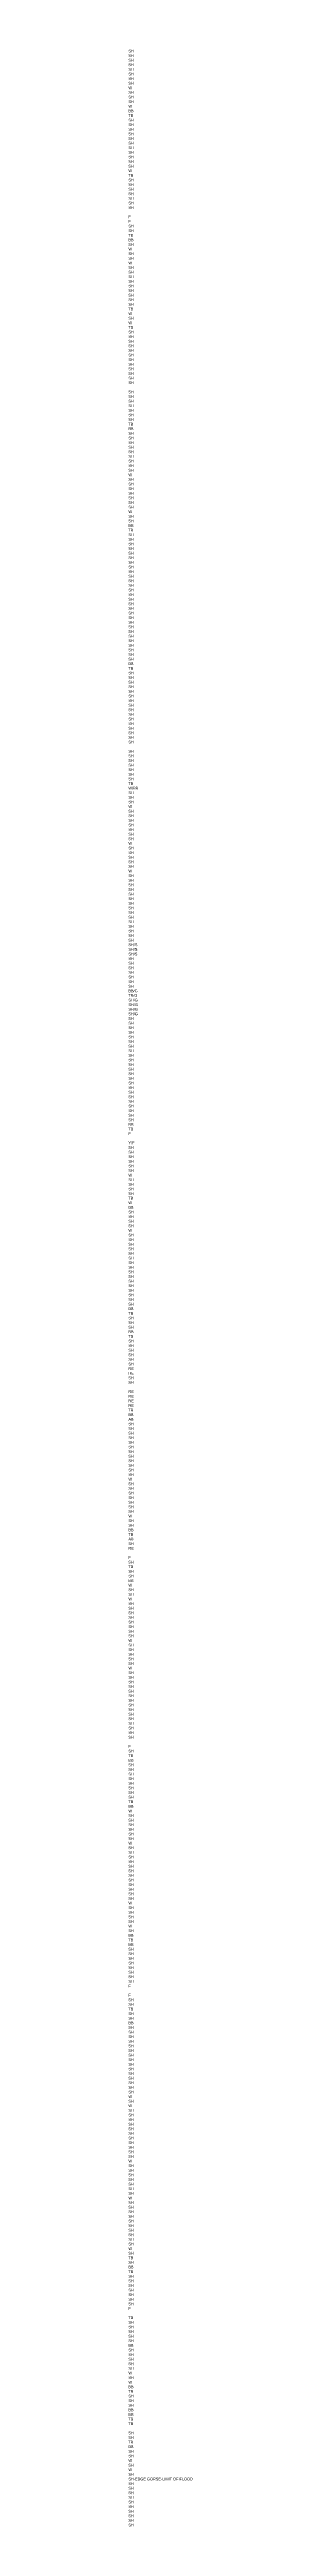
# Model space of a CAD drawing. Header units: millimetres. Extents: x -13804604 to 13046302109, y -19137686871 to 1424964600.
# Drawn here: x -3608678 to -3492226, y 86601208 to 91082249 of the extents above.
import ezdxf

# ---------------------------------------------------------------- set-up
doc = ezdxf.new("R2010")
doc.units = ezdxf.units.MM
doc.layers.add('Datum revision K8-21', color=7, linetype='Continuous', lineweight=0)
doc.styles.get("Standard").update_dxf_attribs({"font": 'arial.ttf'})

msp = doc.modelspace()

# ---------------------------------------------------------------- texts
at = {"layer": 'Datum revision K8-21', "color": 32, "true_color": 0xcd6928, "insert": (-3608692.127, 91090509.245), "char_height": 5000, "width": 2438707.36698, "attachment_point": 1}
msp.add_mtext('\\PSH\\PSH\\PSH\\PSH\\PSH\\PSH\\PSH\\PSH\\PW\\PSH\\PSH\\PSH\\PW\\PBB\\PTB\\PSH\\PSH\\PSH\\PSH\\PSH\\PSH\\PSH\\PSH\\PSH\\PSH\\PSH\\PW\\PTB\\PSH\\PSH\\PSH\\PSH\\PSH\\PSH\\PSH\\P\\PF\\PF\\PSH\\PSH\\PTB\\PBB\\PSH\\PW\\PSH\\PSH\\PW\\PSH\\PSH\\PSH\\PSH\\PSH\\PSH\\PSH\\PSH\\PSH\\PTB\\PW\\PSH\\PW\\PTB\\PSH\\PSH\\PSH\\PSH\\PSH\\PSH\\PSH\\PSH\\PSH\\PSH\\PSH\\PSH\\P\\PSH\\PSH\\PSH\\PSH\\PSH\\PSH\\PSH\\PTB\\PBB\\PSH\\PSH\\PSH\\PSH\\PSH\\PSH\\PSH\\PSH\\PSH\\PW\\PSH\\PSH\\PSH\\PSH\\PSH\\PSH\\PSH\\PW\\PSH\\PSH\\PBB\\PTB\\PSH\\PSH\\PSH\\PSH\\PSH\\PSH\\PSH\\PSH\\PSH\\PSH\\PSH\\PSH\\PSH\\PSH\\PSH\\PSH\\PSH\\PSH\\PSH\\PSH\\PSH\\PSH\\PSH\\PSH\\PSH\\PSH\\PSH\\PSH\\PBB\\PTB\\PSH\\PSH\\PSH\\PSH\\PSH\\PSH\\PSH\\PSH\\PSH\\PSH\\PSH\\PSH\\PSH\\PSH\\PSH\\PSH\\P\\PSH\\PSH\\PSH\\PSH\\PSH\\PSH\\PSH\\PTB\\PW/BB\\PSH\\PSH\\PSH\\PW\\PSH\\PSH\\PSH\\PSH\\PSH\\PSH\\PSH\\PW\\PSH\\PSH\\PSH\\PSH\\PSH\\PW\\PSH\\PSH\\PSH\\PSH\\PSH\\PSH\\PSH\\PSH\\PSH\\PSH\\PSH\\PSH\\PSH\\PSH\\PSH\\PSH/S\\PSH/S\\PSH/S\\PSH\\PSH\\PSH\\PSH\\PSH\\PSH\\PSH\\PBB/G\\PTB/G\\PSH/G\\PSH/G\\PSH/G\\PSH/G\\PSH\\PSH\\PSH\\PSH\\PSH\\PSH\\PSH\\PSH\\PSH\\PSH\\PSH\\PSH\\PSH\\PSH\\PSH\\PSH\\PSH\\PSH\\PSH\\PSH\\PSH\\PSH\\PSH\\PBB\\PTB\\PF\\P\\PY/F\\PSH\\PSH\\PSH\\PSH\\PSH\\PSH\\PW\\PSH\\PSH\\PSH\\PSH\\PTB\\PW\\PBB\\PSH\\PSH\\PSH\\PSH\\PW\\PSH\\PSH\\PSH\\PSH\\PSH\\PSH\\PSH\\PSH\\PSH\\PSH\\PSH\\PSH\\PSH\\PSH\\PSH\\PSH\\PBB\\PTB\\PSH\\PSH\\PSH\\PBB\\PTB\\PSH\\PSH\\PSH\\PSH\\PSH\\PSH\\PRE\\PRE\\PSH\\PSH\\P\\PRE\\PRE\\PRE\\PRE\\PTB\\PBB\\PAB\\PSH\\PSH\\PSH\\PSH\\PSH\\PSH\\PSH\\PSH\\PSH\\PSH\\PSH\\PSH\\PW\\PSH\\PSH\\PSH\\PSH\\PSH\\PSH\\PSH\\PW\\PSH\\PSH\\PBB\\PTB\\PAB\\PSH\\PRE\\P\\PF\\PSH\\PTB\\PSH\\PSH\\PBB\\PW\\PSH\\PSH\\PW\\PSH\\PSH\\PSH\\PSH\\PSH\\PSH\\PSH\\PSH\\PW\\PSH\\PSH\\PSH\\PSH\\PSH\\PW\\PSH\\PSH\\PSH\\PSH\\PSH\\PSH\\PSH\\PSH\\PSH\\PSH\\PSH\\PSH\\PSH\\PSH\\PSH\\P\\PF\\PSH\\PTB\\PBB\\PSH\\PSH\\PSH\\PSH\\PSH\\PSH\\PSH\\PSH\\PTB\\PBB\\PW\\PSH\\PSH\\PSH\\PSH\\PSH\\PSH\\PW\\PSH\\PSH\\PSH\\PSH\\PSH\\PSH\\PSH\\PSH\\PSH\\PSH\\PSH\\PSH\\PW\\PSH\\PSH\\PSH\\PSH\\PW\\PSH\\PBB\\PTB\\PBB\\PSH\\PSH\\PSH\\PSH\\PSH\\PSH\\PSH\\PSH\\PF\\P\\PF\\PSH\\PSH\\PTB\\PSH\\PSH\\PBB\\PSH\\PSH\\PSH\\PSH\\PSH\\PSH\\PSH\\PSH\\PSH\\PSH\\PSH\\PSH\\PSH\\PSH\\PSH\\PW\\PSH\\PW\\PSH\\PSH\\PSH\\PSH\\PSH\\PSH\\PSH\\PSH\\PSH\\PSH\\PSH\\PW\\PSH\\PSH\\PSH\\PSH\\PSH\\PSH\\PSH\\PW\\PSH\\PSH\\PSH\\PSH\\PSH\\PSH\\PSH\\PSH\\PSH\\PSH\\PW\\PSH\\PTB\\PSH\\PBB\\PTB\\PSH\\PSH\\PSH\\PSH\\PSH\\PSH\\PSH\\PF\\P\\PTB\\PSH\\PSH\\PSH\\PSH\\PSH\\PBB\\PSH\\PSH\\PSH\\PSH\\PSH\\PW\\PSH\\PW\\PBB\\PTB\\PSH\\PSH\\PSH\\PBB\\PBB\\PTB\\PTB\\P\\PSH\\PSH\\PTB\\PBB\\PSH\\PSH\\PW\\PSH\\PW\\PSH\\PSH-EDGE GORSE-LIMIT OF FLOOD\\PSH\\PSH\\PSH\\PSH\\PSH\\PSH\\PSH\\PSH\\PSH\\PSH\\P', dxfattribs=at)

doc.saveas('drawing.dxf')
